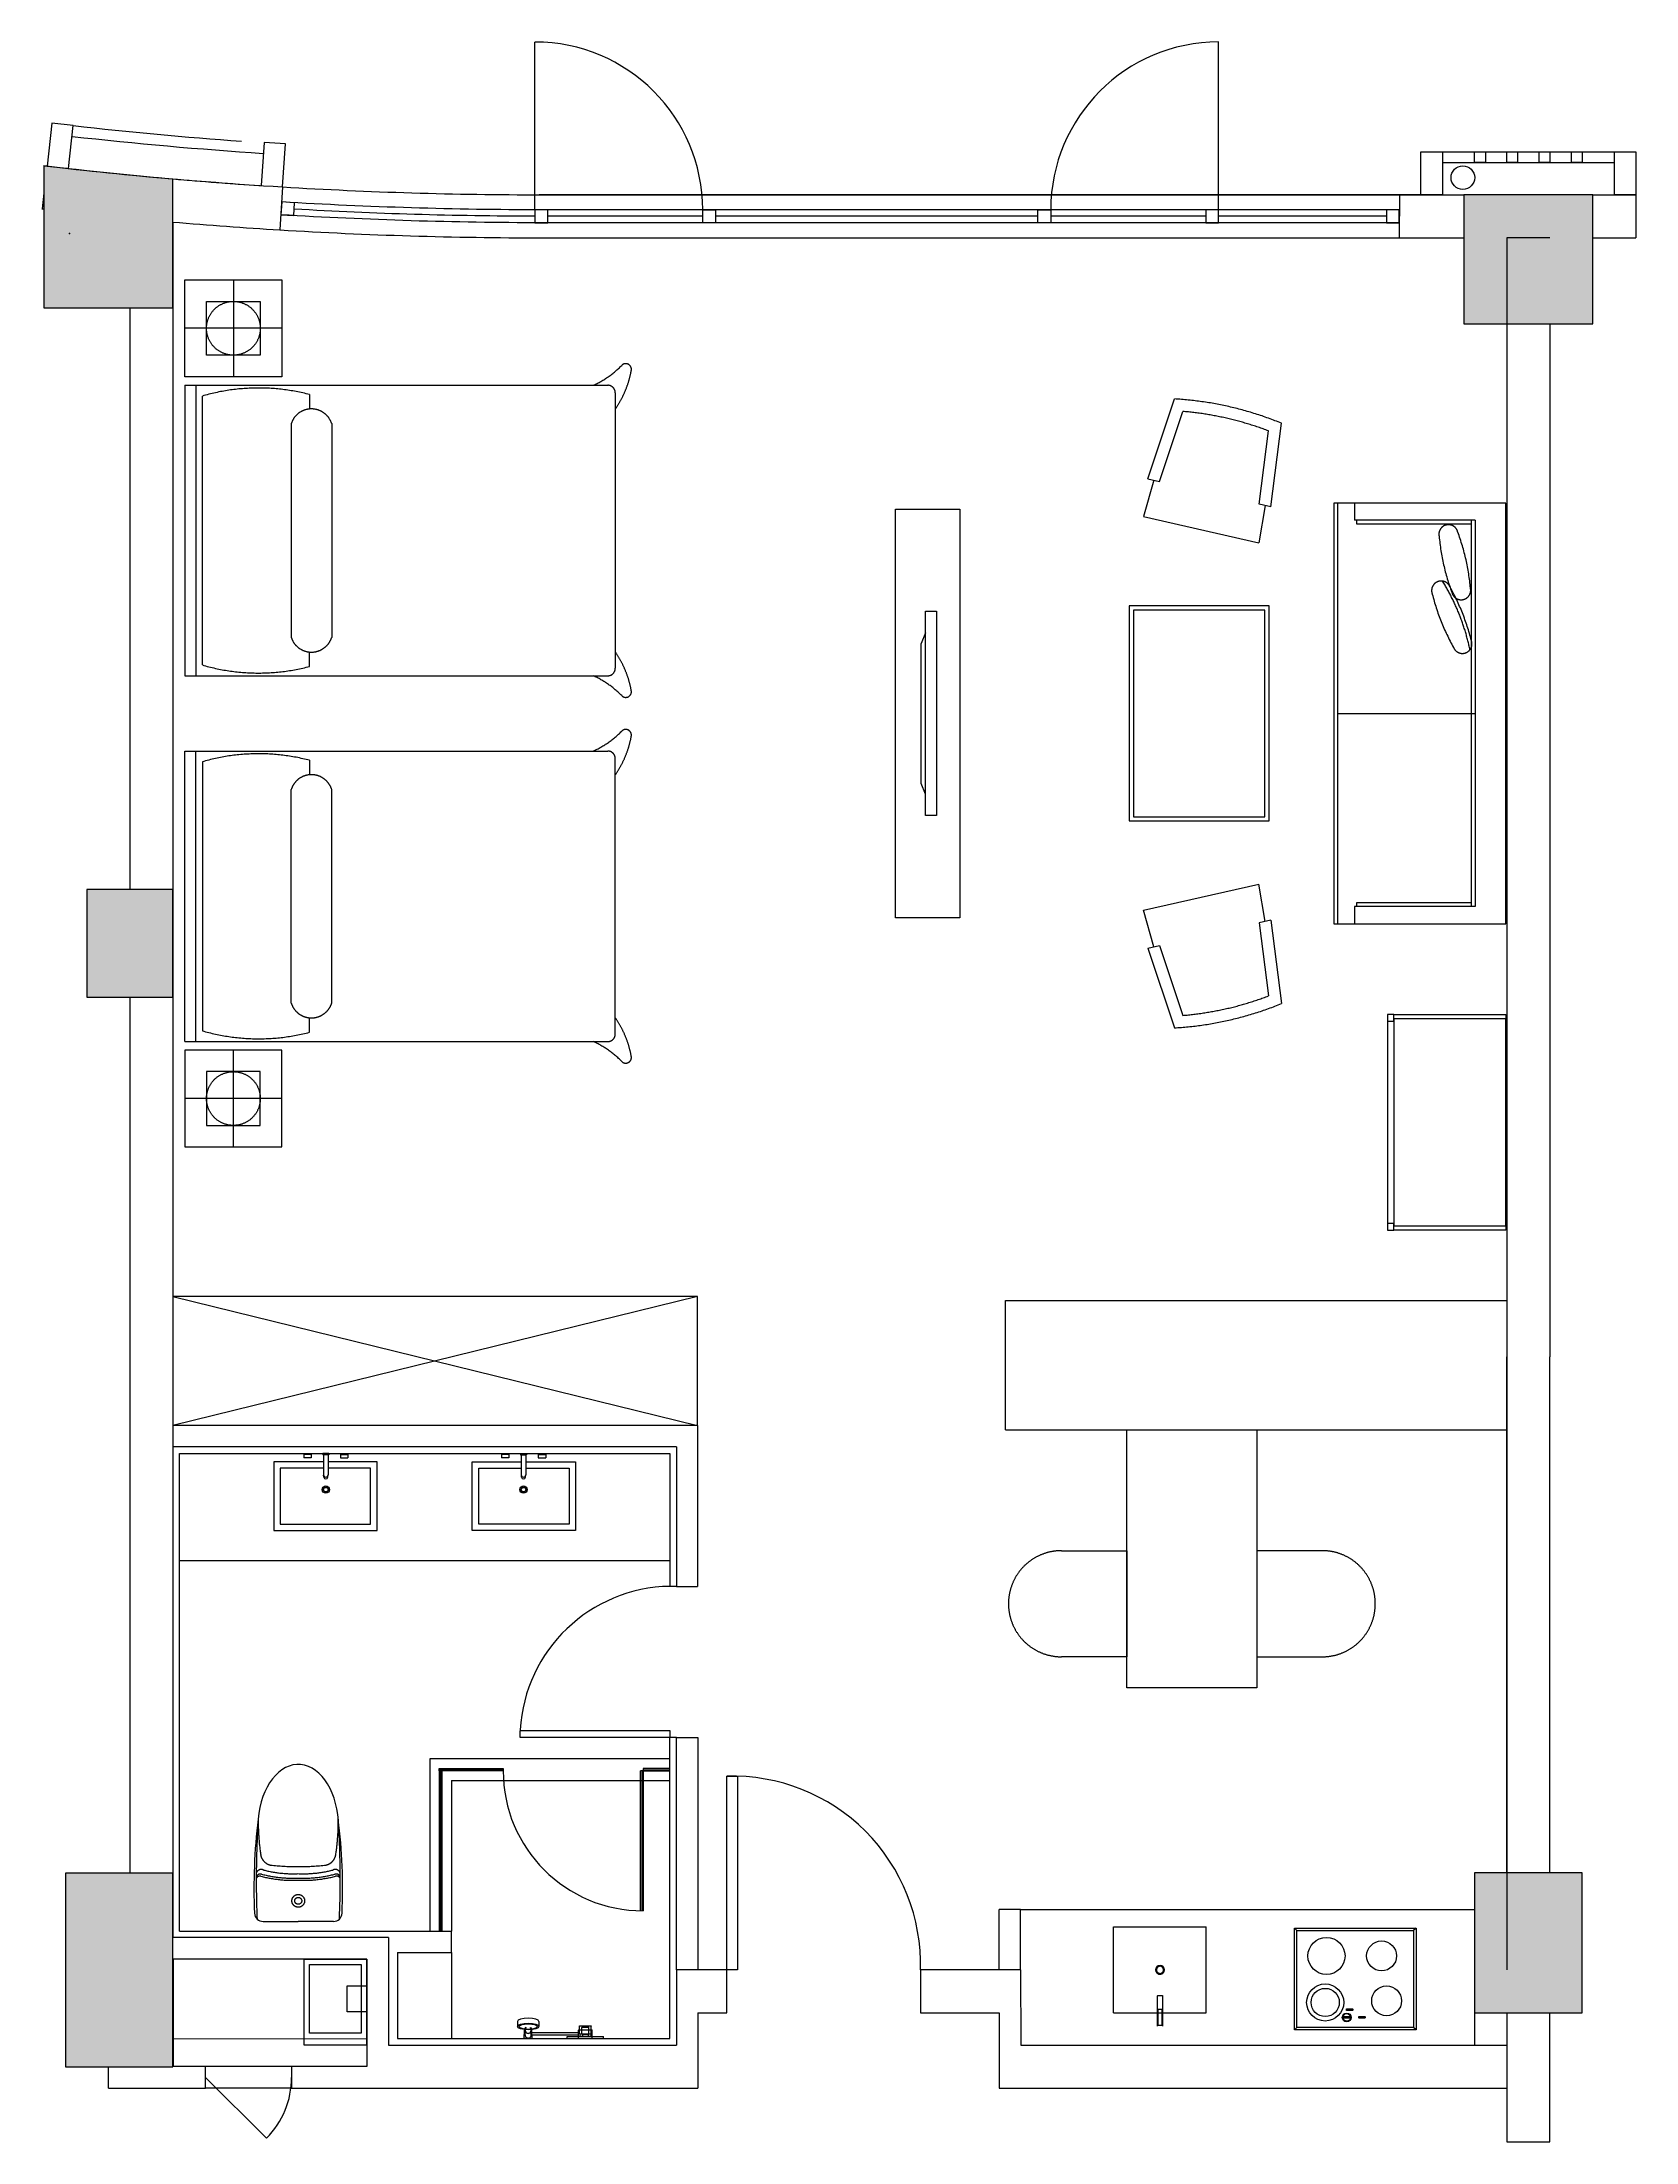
# Model space of a CAD drawing. Header units: millimetres. Extents: x -171991 to -58043, y -1085310 to -1072722.
# Drawn here: x -77605 to -70196, y -1085310 to -1075549 of the extents above; entities that cross this region are included whole.
import ezdxf

# ---------------------------------------------------------------- set-up
doc = ezdxf.new("R2010")
doc.units = ezdxf.units.MM
doc.header["$LTSCALE"] = 1000
doc.header["$MEASUREMENT"] = 0
doc.linetypes.add('DASH', pattern=[0.35, 0.25, -0.1])
for name, color, linetype in [('A-土建墙  柱', 6, 'Continuous'), ('B不可动建筑图层', 6, 'Continuous'), ('COLUMN', 6, 'Continuous'), ('DOOR_FIRE_TEXT', 7, 'Continuous'), ('J家具', 4, 'Continuous'), ('K可动模块', 4, 'Continuous'), ('P-完成面', 3, 'Continuous'), ('PM-WALL', 2, 'Continuous')]:
    doc.layers.add(name, color=color, linetype=linetype)
doc.styles.add('ROMANS', font='romans.shx', dxfattribs={"width": 0.5})

# ---------------------------------------------------------------- blocks, each defined once
blk = doc.blocks.new('$DORLIB2D$00000114')
at = {"color": 0}
blk.add_line((0.5, 0), (-0.207, 0.707), dxfattribs=at)
blk.add_arc((0.5, 0), 1, 135, 180, dxfattribs=at)
blk = doc.blocks.new('A$C054A189D')
at = {"color": 8}
for p, q in [((-539.8, 64.4), (-489.8, 84.4)), ((-489.8, 84.4), (160.2, 84.4)), ((210.2, 64.4), (160.2, 84.4))]:
    blk.add_line(p, q, dxfattribs=at)
blk.add_lwpolyline([(-639.8, 64.4), (310.2, 64.4), (310.2, 13.7), (-639.8, 13.7)], close=True, dxfattribs=at)

msp = doc.modelspace()

# ---------------------------------------------------------------- hatches: boundary and pattern name
at = {"layer": 'A-土建墙  柱', "linetype": 'ByBlock', "extrusion": (-8.94601e-08, 6.25132e-18, 1)}
msp.add_hatch(color=8, dxfattribs=at).paths.add_polyline_path([(-77396.4, -1079988.4), (-76996.4, -1079988.4), (-76996.4, -1079488.4), (-77396.4, -1079488.4)])
at = {"layer": 'B不可动建筑图层', "extrusion": (-8.94601e-08, 6.25132e-18, 1)}
for points in [[(-76996.5, -1076185.5, -0.007616), (-77596.5, -1076124.2), (-77596.5, -1076785.5), (-76996.5, -1076785.5)], [(-76996.4, -1076185.4, -0.007616), (-77596.4, -1076124.1), (-77596.4, -1076785.4), (-76996.4, -1076785.4)], [(-76996.4, -1076185.4, -0.007616), (-77596.4, -1076124.1), (-77596.4, -1076785.4), (-76996.4, -1076785.4)], [(-76996.4, -1076185.4, -0.007616), (-77596.4, -1076124.1), (-77596.4, -1076785.4), (-76996.4, -1076785.4)], [(-76996.4, -1076185.4, -0.007616), (-77596.4, -1076124.1), (-77596.4, -1076785.4), (-76996.4, -1076785.4)], [(-76996.4, -1076185.4, -0.007616), (-77596.4, -1076124.1), (-77596.4, -1076785.4), (-76996.4, -1076785.4)], [(-70996.4, -1076859.6), (-70396.4, -1076859.6), (-70396.4, -1076259.6), (-70996.4, -1076259.6)], [(-70996.4, -1076859.6), (-70396.4, -1076859.6), (-70396.4, -1076259.6), (-70996.4, -1076259.6)], [(-70996.4, -1076859.6), (-70396.4, -1076859.6), (-70396.4, -1076259.6), (-70996.4, -1076259.6)], [(-70996.4, -1076859.6), (-70396.4, -1076859.6), (-70396.4, -1076259.6), (-70996.4, -1076259.6)], [(-77496.5, -1084959.7), (-76996.4, -1084959.7), (-76996.4, -1084059.7), (-77496.5, -1084059.7)], [(-70946.4, -1084709.5), (-70446.4, -1084709.5), (-70446.4, -1084059.5), (-70946.4, -1084059.5)], [(-70946.4, -1084709.5), (-70446.4, -1084709.5), (-70446.4, -1084059.5), (-70946.4, -1084059.5)], [(-70946.4, -1084709.5), (-70446.4, -1084709.5), (-70446.4, -1084059.5), (-70946.4, -1084059.5)], [(-70946.4, -1084709.5), (-70446.4, -1084709.5), (-70446.4, -1084059.5), (-70946.4, -1084059.5)], [(-70946.4, -1084709.5), (-70446.4, -1084709.5), (-70446.4, -1084059.5), (-70946.4, -1084059.5)]]:
    msp.add_hatch(color=6, dxfattribs=at).paths.add_polyline_path(points)

# ---------------------------------------------------------------- linework, layer by layer
at = {"layer": 'A-土建墙  柱', "color": 6, "extrusion": (-8.94601e-08, 6.25145e-18, 1)}
for p, q in [((-70796.5, -1084059.5, 0), (-70796.5, -1081659.8, 0)), ((-70796.5, -1084059.5, 0), (-70796.5, -1081659.8, 0)), ((-70796.5, -1084059.5, 0), (-70796.5, -1081659.8, 0)), ((-70796.5, -1084059.5, 0), (-70796.5, -1081659.8, 0)), ((-70796.5, -1084059.5, 0), (-70796.5, -1081659.8, 0)), ((-70596.5, -1084059.5, 0), (-70596.5, -1081659.8, 0)), ((-70596.5, -1084059.5, 0), (-70596.5, -1081659.8, 0)), ((-70596.5, -1084059.5, 0), (-70596.5, -1081659.8, 0)), ((-70596.5, -1084059.5, 0), (-70596.5, -1081659.8, 0)), ((-70596.5, -1084059.5, 0), (-70596.5, -1081659.8, 0)), ((-75995.2, -1084359.4, 0), (-75995.2, -1084859.4, 0)), ((-74422, -1084509.6, 0), (-74656.5, -1084509.6, 0)), ((-74656.5, -1084509.6, 0), (-74656.5, -1084859.4, 0)), ((-74422, -1084709.6, 0), (-74422, -1084509.6, 0)), ((-73056.4, -1084509.6, 0), (-73522, -1084509.6, 0)), ((-73522, -1084509.6, 0), (-73522, -1084709.6, 0)), ((-74556.5, -1084709.6, 0), (-74422, -1084709.6, 0)), ((-74556.5, -1084709.6, 0), (-74556.5, -1085059.4, 0)), ((-73522, -1084709.6, 0), (-73156.4, -1084709.6, 0)), ((-75995.2, -1084859.4, 0), (-74656.5, -1084859.4, 0))]:
    msp.add_line(p, q, dxfattribs=at)
at = {"layer": 'A-土建墙  柱', "color": 6, "extrusion": (2.58532e-08, -3.97047e-08, 1)}
for p, q in [((-74656.4, -1084509.6, 0), (-74656.6, -1083429.7, 0)), ((-74556.6, -1083429.3, 0), (-74556.5, -1084509.6, 0))]:
    msp.add_line(p, q, dxfattribs=at)
at = {"layer": 'B不可动建筑图层', "color": 6, "extrusion": (-8.94601e-08, 6.25145e-18, 1)}
for p, q in [((-77596.5, -1076124.2, 0), (-77596.5, -1076785.5, 0)), ((-77596.4, -1076124.1, 0), (-77596.4, -1076785.4, 0)), ((-77596.4, -1076124.1, 0), (-77596.4, -1076785.4, 0)), ((-77596.4, -1076124.1, 0), (-77596.4, -1076785.4, 0)), ((-77596.4, -1076124.1, 0), (-77596.4, -1076785.4, 0)), ((-77596.4, -1076124.1, 0), (-77596.4, -1076785.4, 0)), ((-77581.7, -1076125.7, 0), (-77581.7, -1076126, 0)), ((-77196.4, -1076166.9, 0), (-77196.4, -1076167.2, 0)), ((-76996.5, -1076785.5, 0), (-76996.5, -1076185.5, 0)), ((-76996.4, -1076785.4, 0), (-76996.4, -1076185.4, 0)), ((-76996.4, -1076785.4, 0), (-76996.4, -1076185.4, 0)), ((-76996.4, -1076785.4, 0), (-76996.4, -1076185.4, 0)), ((-76996.4, -1076785.4, 0), (-76996.4, -1076185.4, 0)), ((-76996.4, -1076785.4, 0), (-76996.4, -1076185.4, 0)), ((-77596.4, -1076251.3, 0), (-77605, -1076324.7, 0)), ((-77596.4, -1076251.3, 0), (-77605, -1076324.7, 0)), ((-77596.4, -1076251.3, 0), (-77605, -1076324.7, 0)), ((-77596.4, -1076251.3, 0), (-77605, -1076324.7, 0)), ((-77596.4, -1076251.3, 0), (-77605, -1076324.7, 0)), ((-77596.5, -1076252.1, 0), (-77604.9, -1076324.4, 0)), ((-76486.7, -1076223, 0), (-76498.9, -1076422.6, 0)), ((-71196.5, -1076259.7, 0), (-75293.6, -1076259.8, 0)), ((-71196.5, -1076259.7, 0), (-75293.6, -1076259.8, 0)), ((-71196.5, -1076259.7, 0), (-75293.6, -1076259.8, 0)), ((-71196.5, -1076259.7, 0), (-75293.6, -1076259.8, 0)), ((-71196.5, -1076259.7, 0), (-75293.6, -1076259.8, 0)), ((-71296.3, -1076259.3, 0), (-71296.4, -1076460.3, 0)), ((-71296.3, -1076259.7, 0), (-70996.5, -1076259.8, 0)), ((-71196.5, -1076259.7, 0), (-70996.4, -1076259.8, 0)), ((-71196.5, -1076259.7, 0), (-70996.4, -1076259.8, 0)), ((-71196.5, -1076259.7, 0), (-70996.4, -1076259.8, 0)), ((-71196.5, -1076259.7, 0), (-70996.4, -1076259.8, 0)), ((-71196.5, -1076259.7, 0), (-70996.4, -1076259.8, 0)), ((-70396.4, -1076259.6, 0), (-70996.5, -1076259.6, 0)), ((-70796.5, -1076259.7, 0), (-70996.5, -1076259.7, 0)), ((-70396.4, -1076259.6, 0), (-70996.4, -1076259.6, 0)), ((-70996.4, -1076259.6, 0), (-70996.4, -1076859.6, 0)), ((-70396.4, -1076259.6, 0), (-70996.4, -1076259.6, 0)), ((-70996.4, -1076259.6, 0), (-70996.4, -1076859.6, 0)), ((-70396.4, -1076259.6, 0), (-70996.4, -1076259.6, 0)), ((-70996.4, -1076259.6, 0), (-70996.4, -1076859.6, 0)), ((-70396.4, -1076259.6, 0), (-70996.4, -1076259.6, 0)), ((-70996.4, -1076259.6, 0), (-70996.4, -1076859.6, 0)), ((-70396.4, -1076259.6, 0), (-70996.4, -1076259.6, 0)), ((-70996.4, -1076259.6, 0), (-70996.4, -1076859.6, 0)), ((-70796.4, -1076259.8, 0), (-70996.4, -1076259.8, 0)), ((-70796.4, -1076259.8, 0), (-70996.4, -1076259.8, 0)), ((-70796.4, -1076259.8, 0), (-70996.4, -1076259.8, 0)), ((-70796.4, -1076259.8, 0), (-70996.4, -1076259.8, 0)), ((-70796.4, -1076259.8, 0), (-70996.4, -1076259.8, 0)), ((-70396.5, -1076259.7, 0), (-70596.5, -1076259.7, 0)), ((-70396.4, -1076259.8, 0), (-70596.4, -1076259.8, 0)), ((-70396.4, -1076259.8, 0), (-70596.4, -1076259.8, 0)), ((-70396.4, -1076259.8, 0), (-70596.4, -1076259.8, 0)), ((-70396.4, -1076259.8, 0), (-70596.4, -1076259.8, 0)), ((-70396.4, -1076259.8, 0), (-70596.4, -1076259.8, 0)), ((-70396.5, -1076859.7, 0), (-70396.4, -1076259.6, 0)), ((-70396.5, -1076859.7, 0), (-70396.5, -1076259.7, 0)), ((-70396.4, -1076859.6, 0), (-70396.4, -1076259.6, 0)), ((-70396.4, -1076859.6, 0), (-70396.4, -1076259.6, 0)), ((-70396.4, -1076859.6, 0), (-70396.4, -1076259.6, 0)), ((-70396.4, -1076859.6, 0), (-70396.4, -1076259.6, 0)), ((-70396.4, -1076859.6, 0), (-70396.4, -1076259.6, 0)), ((-70396.4, -1076859.8, 0), (-70396.4, -1076259.8, 0)), ((-70396.4, -1076859.8, 0), (-70396.4, -1076259.8, 0)), ((-70396.4, -1076859.8, 0), (-70396.4, -1076259.8, 0)), ((-70396.4, -1076859.8, 0), (-70396.4, -1076259.8, 0)), ((-70396.4, -1076859.8, 0), (-70396.4, -1076259.8, 0)), ((-70396.4, -1076259.9, 0), (-70196.5, -1076259.9, 0)), ((-70396.4, -1076259.9, 0), (-70196.5, -1076259.9, 0)), ((-70396.4, -1076259.9, 0), (-70196.5, -1076259.9, 0)), ((-70396.4, -1076259.9, 0), (-70196.5, -1076259.9, 0)), ((-70396.4, -1076259.9, 0), (-70196.5, -1076259.9, 0)), ((-70196.5, -1076259.9, 0), (-70196.5, -1076459.9, 0)), ((-70196.5, -1076259.9, 0), (-70196.5, -1076459.9, 0)), ((-70196.5, -1076259.9, 0), (-70196.5, -1076459.9, 0)), ((-70196.5, -1076259.9, 0), (-70196.5, -1076459.9, 0)), ((-70196.5, -1076259.9, 0), (-70196.5, -1076459.9, 0)), ((-76996.4, -1076386.1), (-76996.4, -1079789.2)), ((-71296.4, -1076460.3, 0), (-70996.5, -1076460.2, 0)), ((-71196.5, -1076459.7, 0), (-70996.4, -1076459.8, 0)), ((-71196.5, -1076459.7, 0), (-70996.4, -1076459.8, 0)), ((-71196.5, -1076459.7, 0), (-70996.4, -1076459.8, 0)), ((-71196.5, -1076459.7, 0), (-70996.4, -1076459.8, 0)), ((-71196.5, -1076459.7, 0), (-70996.4, -1076459.8, 0)), ((-70596.6, -1076460.1, 0), (-70796.6, -1076460.1, 0)), ((-70596.6, -1076460.1, 0), (-70796.6, -1076460.1, 0)), ((-70596.6, -1076460.1, 0), (-70796.6, -1076460.1, 0)), ((-70596.6, -1076460.1, 0), (-70796.6, -1076460.1, 0)), ((-70596.6, -1076460.1, 0), (-70796.6, -1076460.1, 0)), ((-70796.4, -1076460.1, 0), (-70796.4, -1084509.9, 0)), ((-70796.4, -1076460.1, 0), (-70796.4, -1084509.9, 0)), ((-70396.4, -1076459.9, 0), (-70196.5, -1076459.9, 0)), ((-70396.4, -1076459.9, 0), (-70196.5, -1076459.9, 0)), ((-70396.4, -1076459.9, 0), (-70196.5, -1076459.9, 0)), ((-70396.4, -1076459.9, 0), (-70196.5, -1076459.9, 0)), ((-70396.4, -1076459.9, 0), (-70196.5, -1076459.9, 0)), ((-77596.5, -1076785.5, 0), (-76996.5, -1076785.5, 0)), ((-77596.4, -1076785.4, 0), (-76996.4, -1076785.4, 0)), ((-77596.4, -1076785.4, 0), (-76996.4, -1076785.4, 0)), ((-77596.4, -1076785.4, 0), (-76996.4, -1076785.4, 0)), ((-77596.4, -1076785.4, 0), (-76996.4, -1076785.4, 0)), ((-77596.4, -1076785.4, 0), (-76996.4, -1076785.4, 0)), ((-77196.4, -1076785.5, 0), (-77196.4, -1079488.4, 0)), ((-70996.4, -1076859.6, 0), (-70396.4, -1076859.6, 0)), ((-70996.4, -1076859.6, 0), (-70396.4, -1076859.6, 0)), ((-70996.4, -1076859.6, 0), (-70396.4, -1076859.6, 0)), ((-70996.4, -1076859.6, 0), (-70396.4, -1076859.6, 0)), ((-70996.4, -1076859.6, 0), (-70396.4, -1076859.6, 0)), ((-70596.5, -1076859.6, 0), (-70596.5, -1081659.8, 0)), ((-70596.5, -1076859.6, 0), (-70596.5, -1081659.8, 0)), ((-70596.5, -1076859.6, 0), (-70596.5, -1081659.8, 0)), ((-70596.5, -1076859.6, 0), (-70596.5, -1081659.8, 0)), ((-70596.5, -1076859.6, 0), (-70596.5, -1081659.8, 0)), ((-76996.4, -1079789.2), (-76996.4, -1084359.4)), ((-77196.4, -1079988.4, 0), (-77196.4, -1084059.7, 0)), ((-76996.4, -1084059.7, 0), (-77496.5, -1084059.7, 0)), ((-77496.5, -1084059.7, 0), (-77496.5, -1084959.7, 0)), ((-76996.4, -1084959.7, 0), (-76996.4, -1084059.7, 0)), ((-70446.4, -1084059.5, 0), (-70946.4, -1084059.5, 0)), ((-70946.4, -1084059.5, 0), (-70946.4, -1084709.5, 0)), ((-70446.4, -1084059.5, 0), (-70946.4, -1084059.5, 0)), ((-70946.4, -1084059.5, 0), (-70946.4, -1084709.5, 0)), ((-70446.4, -1084059.5, 0), (-70946.4, -1084059.5, 0)), ((-70946.4, -1084059.5, 0), (-70946.4, -1084709.5, 0)), ((-70446.4, -1084059.5, 0), (-70946.4, -1084059.5, 0)), ((-70946.4, -1084059.5, 0), (-70946.4, -1084709.5, 0)), ((-70446.4, -1084059.5, 0), (-70946.4, -1084059.5, 0)), ((-70946.4, -1084059.5, 0), (-70946.4, -1084709.5, 0)), ((-70446.4, -1084709.5, 0), (-70446.4, -1084059.5, 0)), ((-70446.4, -1084709.5, 0), (-70446.4, -1084059.5, 0)), ((-70446.4, -1084709.5, 0), (-70446.4, -1084059.5, 0)), ((-70446.4, -1084709.5, 0), (-70446.4, -1084059.5, 0)), ((-70446.4, -1084709.5, 0), (-70446.4, -1084059.5, 0)), ((-75995.2, -1084359.4, 0), (-76996.4, -1084359.4)), ((-76095.2, -1084459.4, 0), (-76996.4, -1084459.4, 0)), ((-76995.2, -1084459.4, 0), (-76995.2, -1084959.3, 0)), ((-76095.2, -1084459.4, 0), (-76095.2, -1084959.4, 0)), ((-73056.4, -1084509.6, 0), (-73056.3, -1084859.4, 0)), ((-73156.4, -1084709.6, 0), (-73156.3, -1085059.4, 0)), ((-70946.4, -1084709.5, 0), (-70446.4, -1084709.5, 0)), ((-70946.4, -1084709.5, 0), (-70446.4, -1084709.5, 0)), ((-70946.4, -1084709.5, 0), (-70446.4, -1084709.5, 0)), ((-70946.4, -1084709.5, 0), (-70446.4, -1084709.5, 0)), ((-70946.4, -1084709.5, 0), (-70446.4, -1084709.5, 0)), ((-70796.5, -1084709.8, 0), (-70796.5, -1085309.8, 0)), ((-70796.5, -1084709.8, 0), (-70796.5, -1085309.8, 0)), ((-70796.5, -1084709.8, 0), (-70796.5, -1085309.8, 0)), ((-70796.5, -1084709.8, 0), (-70796.5, -1085309.8, 0)), ((-70796.5, -1084709.8, 0), (-70796.5, -1085309.8, 0)), ((-70596.5, -1085309.8, 0), (-70596.5, -1084709.8, 0)), ((-70596.5, -1085309.8, 0), (-70596.5, -1084709.8, 0)), ((-70596.5, -1085309.8, 0), (-70596.5, -1084709.8, 0)), ((-70596.5, -1085309.8, 0), (-70596.5, -1084709.8, 0)), ((-70596.5, -1085309.8, 0), (-70596.5, -1084709.8, 0)), ((-76995.2, -1084829.8, 0), (-76095.2, -1084829.4, 0)), ((-73056.3, -1084859.4, 0), (-70796.2, -1084859.4, 0)), ((-70796.2, -1084859.4, 0), (-70796.2, -1085059.4, 0)), ((-77496.5, -1084959.7, 0), (-76996.4, -1084959.7, 0)), ((-76844.9, -1084959.4, 0), (-76996.4, -1084959.4, 0)), ((-76444.9, -1084959.4, 0), (-76844.9, -1084959.4, 0)), ((-76844.9, -1085059.4, 0), (-76844.9, -1084959.4, 0)), ((-76095.2, -1084959.4, 0), (-76444.9, -1084959.4, 0)), ((-76444.9, -1084959.4, 0), (-76444.9, -1085059.4, 0)), ((-77295.2, -1085059.4, 0), (-76844.9, -1085059.4, 0)), ((-76444.9, -1085059.4, 0), (-76844.9, -1085059.4, 0)), ((-76444.9, -1085059.4, 0), (-76095.2, -1085059.4, 0)), ((-76095.2, -1085059.4, 0), (-74556.5, -1085059.4, 0)), ((-73156.3, -1085059.4, 0), (-70796.2, -1085059.4, 0)), ((-70796.5, -1085309.8, 0), (-70596.5, -1085309.8, 0)), ((-70796.5, -1085309.8, 0), (-70596.5, -1085309.8, 0)), ((-70796.5, -1085309.8, 0), (-70596.5, -1085309.8, 0)), ((-70796.5, -1085309.8, 0), (-70596.5, -1085309.8, 0)), ((-70796.5, -1085309.8, 0), (-70596.5, -1085309.8, 0))]:
    msp.add_line(p, q, dxfattribs=at)
at = {"layer": 'B不可动建筑图层', "color": 6, "extrusion": (1.85914e-07, 2.59761e-07, 1), "elevation": -0.3}
msp.add_lwpolyline([(-75314.1, -1076329.4), (-75313.8, -1075549.4)], dxfattribs=at)
at = {"layer": 'B不可动建筑图层', "color": 6, "extrusion": (-8.94601e-08, 2.59811e-07, 1), "elevation": -0.3}
msp.add_lwpolyline([(-72136.4, -1076329.3), (-72136.4, -1075549.3)], dxfattribs=at)
at = {"layer": 'B不可动建筑图层', "color": 6, "extrusion": (-8.94601e-08, 6.25145e-18, 1), "elevation": 0}
for points in [[(-77481.9, -1076136.8), (-77460, -1075938.2), (-77559.4, -1075927), (-77581.7, -1076125.7)], [(-76486.7, -1076222.7), (-76473.1, -1076023.3), (-76572.8, -1076016.3), (-76586.9, -1076215.8)], [(-71096.4, -1076059.8), (-71096.4, -1076259.8), (-71196.4, -1076259.8), (-71196.4, -1076059.8), (-71096.4, -1076059.8)], [(-71096.4, -1076059.8), (-71096.4, -1076259.8), (-71196.4, -1076259.8), (-71196.4, -1076059.8), (-71096.4, -1076059.8)], [(-71096.4, -1076059.8), (-70646.4, -1076059.9)], [(-71096.4, -1076059.8), (-70646.4, -1076059.9)], [(-71096.4, -1076059.8), (-70646.4, -1076059.9)], [(-71096.4, -1076059.8), (-70646.4, -1076059.9)], [(-71096.4, -1076059.8), (-70646.4, -1076059.9)], [(-70896.5, -1076059.8), (-70896.4, -1076109.8), (-70946.4, -1076109.8), (-70946.4, -1076059.8), (-70896.5, -1076059.8)], [(-70896.4, -1076059.9), (-70896.4, -1076109.9), (-70946.4, -1076109.9), (-70946.4, -1076059.9), (-70896.4, -1076059.9)], [(-70896.4, -1076059.9), (-70896.4, -1076109.9), (-70946.4, -1076109.9), (-70946.4, -1076059.9), (-70896.4, -1076059.9)], [(-70896.4, -1076059.9), (-70896.4, -1076109.9), (-70946.4, -1076109.9), (-70946.4, -1076059.9), (-70896.4, -1076059.9)], [(-70896.4, -1076059.9), (-70896.4, -1076109.9), (-70946.4, -1076109.9), (-70946.4, -1076059.9), (-70896.4, -1076059.9)], [(-70896.4, -1076059.9), (-70896.4, -1076109.9), (-70946.4, -1076109.9), (-70946.4, -1076059.9), (-70896.4, -1076059.9)], [(-70746.5, -1076059.8), (-70746.4, -1076109.8), (-70796.4, -1076109.8), (-70796.4, -1076059.8), (-70746.5, -1076059.8)], [(-70746.4, -1076059.9), (-70746.4, -1076109.9), (-70796.4, -1076109.9), (-70796.4, -1076059.9), (-70746.4, -1076059.9)], [(-70746.4, -1076059.9), (-70746.4, -1076109.9), (-70796.4, -1076109.9), (-70796.4, -1076059.9), (-70746.4, -1076059.9)], [(-70746.4, -1076059.9), (-70746.4, -1076109.9), (-70796.4, -1076109.9), (-70796.4, -1076059.9), (-70746.4, -1076059.9)], [(-70746.4, -1076059.9), (-70746.4, -1076109.9), (-70796.4, -1076109.9), (-70796.4, -1076059.9), (-70746.4, -1076059.9)], [(-70746.4, -1076059.9), (-70746.4, -1076109.9), (-70796.4, -1076109.9), (-70796.4, -1076059.9), (-70746.4, -1076059.9)], [(-70596.5, -1076059.8), (-70596.5, -1076109.8), (-70646.5, -1076109.8), (-70646.4, -1076059.8), (-70596.5, -1076059.8)], [(-70646.4, -1076059.9), (-70296.4, -1076060)], [(-70596.4, -1076059.9), (-70596.4, -1076109.9), (-70646.4, -1076109.9), (-70646.4, -1076059.9), (-70596.4, -1076059.9)], [(-70646.4, -1076059.9), (-70296.4, -1076060)], [(-70596.4, -1076059.9), (-70596.4, -1076109.9), (-70646.4, -1076109.9), (-70646.4, -1076059.9), (-70596.4, -1076059.9)], [(-70646.4, -1076059.9), (-70296.4, -1076060)], [(-70596.4, -1076059.9), (-70596.4, -1076109.9), (-70646.4, -1076109.9), (-70646.4, -1076059.9), (-70596.4, -1076059.9)], [(-70646.4, -1076059.9), (-70296.4, -1076060)], [(-70596.4, -1076059.9), (-70596.4, -1076109.9), (-70646.4, -1076109.9), (-70646.4, -1076059.9), (-70596.4, -1076059.9)], [(-70596.4, -1076059.9), (-70596.4, -1076109.9), (-70646.4, -1076109.9), (-70646.4, -1076059.9), (-70596.4, -1076059.9)], [(-70446.5, -1076059.8), (-70446.5, -1076109.8), (-70496.5, -1076109.8), (-70496.4, -1076059.8), (-70446.5, -1076059.8)], [(-70196.4, -1076060), (-70196.4, -1076260), (-70296.4, -1076260), (-70296.4, -1076060), (-70196.4, -1076060)], [(-70196.4, -1076060), (-70196.4, -1076260), (-70296.4, -1076260), (-70296.4, -1076060), (-70196.4, -1076060)], [(-70196.4, -1076060), (-70196.4, -1076260), (-70296.4, -1076260), (-70296.4, -1076060), (-70196.4, -1076060)], [(-70196.4, -1076060), (-70196.4, -1076260), (-70296.4, -1076260), (-70296.4, -1076060), (-70196.4, -1076060)], [(-71096.4, -1076109.7), (-70646.5, -1076109.8)], [(-71096.4, -1076109.8), (-70646.4, -1076109.9)], [(-71096.4, -1076109.8), (-70646.4, -1076109.9)], [(-71096.4, -1076109.8), (-70646.4, -1076109.9)], [(-71096.4, -1076109.8), (-70646.4, -1076109.9)], [(-71096.4, -1076109.8), (-70646.4, -1076109.9)], [(-70646.5, -1076109.8), (-70296.4, -1076109.9)], [(-74534.1, -1076359.4), (-75254.1, -1076359.4)], [(-72976.4, -1076359.4), (-74474.1, -1076359.4)], [(-72196.4, -1076359.3), (-72916.4, -1076359.4)], [(-71356.4, -1076359.3), (-72136.4, -1076359.3)], [(-76386.4, -1084859.3), (-76386.4, -1084459.5), (-76096.4, -1084459.5), (-76096.4, -1084859.3), (-76386.4, -1084859.3)], [(-76096.4, -1084584.5), (-76096.4, -1084704.5), (-76186.4, -1084704.5), (-76186.4, -1084584.5), (-76096.4, -1084584.5)], [(-77295.2, -1085059.4), (-77295.2, -1084959.6)]]:
    msp.add_lwpolyline(points, dxfattribs=at)
for points in [[(-76486.7, -1076223, 0.015012), (-75283.6, -1076259.5), (-71296.4, -1076260.3)], [(-71296.4, -1076389.3), (-75283.7, -1076389.4, -0.0152), (-76494.6, -1076352.6, -0.0152)], [(-71296.4, -1076329.3), (-75283.7, -1076329.4, -0.0152), (-76490.9, -1076292.7, -0.0152)], [(-75314.1, -1076359.4, -0.014064), (-76432.9, -1076326.2, -0.014064)], [(-76498.8, -1076422.6, 0.015012), (-75283.7, -1076459.5), (-71296.4, -1076460.3)]]:
    msp.add_lwpolyline(points, format="xyb", dxfattribs=at)
for points in [[(-70996.4, -1076859.6), (-70396.4, -1076859.6), (-70396.4, -1076259.6), (-70996.4, -1076259.6)], [(-70996.4, -1076859.6), (-70396.4, -1076859.6), (-70396.4, -1076259.6), (-70996.4, -1076259.6)], [(-70996.4, -1076859.6), (-70396.4, -1076859.6), (-70396.4, -1076259.6), (-70996.4, -1076259.6)], [(-70996.4, -1076859.6), (-70396.4, -1076859.6), (-70396.4, -1076259.6), (-70996.4, -1076259.6)], [(-70996.4, -1076859.6), (-70396.4, -1076859.6), (-70396.4, -1076259.6), (-70996.4, -1076259.6)], [(-76431.1, -1076296.5), (-76491, -1076292.8), (-76494.6, -1076352.7), (-76434.7, -1076356.4)], [(-75254.1, -1076329.4), (-75314.1, -1076329.4), (-75314.1, -1076389.4), (-75254.1, -1076389.4)], [(-74534.1, -1076329.3), (-74474.1, -1076329.3), (-74474.1, -1076389.3), (-74534.1, -1076389.3)], [(-72976.4, -1076329.4), (-72916.4, -1076329.4), (-72916.4, -1076389.4), (-72976.4, -1076389.4)], [(-72136.4, -1076329.3), (-72196.4, -1076329.3), (-72196.4, -1076389.3), (-72136.4, -1076389.3)], [(-71296.4, -1076329.3), (-71356.4, -1076329.3), (-71356.4, -1076389.3), (-71296.4, -1076389.3)], [(-76361.4, -1084804.5), (-76361.4, -1084484.5), (-76121.4, -1084484.5), (-76121.4, -1084804.5)]]:
    msp.add_lwpolyline(points, close=True, dxfattribs=at)
at = {"layer": 'B不可动建筑图层', "color": 6, "elevation": 0}
msp.add_lwpolyline([(-74372, -1084509.6), (-74422, -1084509.6), (-74422, -1083609.6), (-74372, -1083609.6)], close=True, dxfattribs=at)
at = {"layer": 'B不可动建筑图层', "color": 6, "extrusion": (-8.94601e-08, 6.25145e-18, 1)}
msp.add_circle((-71001.2, -1076179.7, 0), 55, dxfattribs=at)
at = {"layer": 'B不可动建筑图层', "color": 6, "extrusion": (1.85914e-07, 2.59761e-07, 1)}
msp.add_arc((-75314.1, -1076329.4, -0.3), 780, 359.97794, 89.97672, dxfattribs=at)
at = {"layer": 'B不可动建筑图层', "color": 6, "extrusion": (-8.94659e-08, 2.59811e-07, 1)}
msp.add_arc((-72136.4, -1076329.3, -0.3), 780, 90.00249, 180.00127, dxfattribs=at)
at = {"layer": 'B不可动建筑图层', "color": 6, "extrusion": (-8.94601e-08, 6.25145e-18, 1)}
for centre, radius, start, end in [((-75283.9, -1056459.5, 0), 19650, 263.62572, 266.22857), ((-75372.7, -1057536.6, 0), 18519.6, 263.52834, 265.95902), ((-75372.7, -1057536.6, 0), 18519.6, 263.52834, 265.95902), ((-75372.7, -1057536.6, 0), 18519.6, 263.52834, 265.95902), ((-75372.7, -1057536.6, 0), 18519.6, 263.52834, 265.95902), ((-75372.7, -1057536.6, 0), 18519.6, 263.52834, 265.95902), ((-75284, -1056459.7, 0), 19800, 263.29305, 265.03839), ((-75284, -1056459.6, 0), 19800, 263.29305, 265.03839), ((-75284, -1056459.6, 0), 19800, 263.29305, 265.03839), ((-75284, -1056459.6, 0), 19800, 263.29305, 265.03839), ((-75284, -1056459.6, 0), 19800, 263.29305, 265.03839), ((-75284, -1056459.6, 0), 19800, 263.29305, 265.03839), ((-75283.9, -1056459.5, 0), 19800, 263.33576, 264.77435), ((-75283.8, -1056458.6, 0), 19800.9, 264.45723, 266.51717), ((-75284, -1056459.8, 0), 19800, 265.03845, 266.21327), ((-75284, -1056459.8, 0), 19800, 265.03845, 266.21327), ((-75284, -1056459.8, 0), 19800, 265.03845, 266.21327), ((-75284, -1056459.8, 0), 19800, 265.03845, 266.21327), ((-75284, -1056459.8, 0), 19800, 265.03845, 266.21327), ((-75284, -1056459.8, 0), 20000, 263.33576, 263.36047), ((-75284, -1056459.8, 0), 20000, 263.33576, 263.36047), ((-75284, -1056459.8, 0), 20000, 263.33576, 263.36047), ((-75284, -1056459.8, 0), 20000, 263.33576, 263.36047), ((-75284, -1056459.8, 0), 20000, 263.33576, 263.36047), ((-75283.9, -1056459.5, 0), 20000, 263.33576, 263.36014), ((-75283.8, -1056458.6, 0), 20000.9, 265.08813, 266.51717)]:
    msp.add_arc(centre, radius, start, end, dxfattribs=at)
at = {"layer": 'B不可动建筑图层', "color": 6}
msp.add_arc((-74397, -1084484.5, 0), 875.3, 358.35834, 91.63666, dxfattribs=at)
at = {"layer": 'B不可动建筑图层', "color": 6, "extrusion": (-8.94601e-08, 6.25145e-18, 1)}
msp.add_point((-77476.9, -1076439.9, 0), dxfattribs=at)
msp.add_point((-77476.9, -1076439.9, 0), dxfattribs=at)
msp.add_point((-77476.9, -1076439.9, 0), dxfattribs=at)
msp.add_point((-77476.9, -1076439.9, 0), dxfattribs=at)
msp.add_point((-77476.9, -1076439.9, 0), dxfattribs=at)
at = {"layer": 'COLUMN', "linetype": 'ByBlock', "extrusion": (-8.94601e-08, 6.25145e-18, 1)}
for p, q in [((-76996.4, -1079488.4, 0), (-77396.4, -1079488.4, 0)), ((-77396.4, -1079488.4, 0), (-77396.4, -1079988.4, 0)), ((-76996.4, -1079988.4, 0), (-76996.4, -1079488.4, 0)), ((-77396.4, -1079988.4, 0), (-76996.4, -1079988.4, 0))]:
    msp.add_line(p, q, dxfattribs=at)
at = {"layer": 'DOOR_FIRE_TEXT', "color": 4, "linetype": 'ByBlock', "extrusion": (2.58532e-08, -3.97047e-08, 1)}
for p, q in [((-74558.6, -1081379.5, 0), (-76996.4, -1081379.4, 0)), ((-74558.6, -1081979.5, 0), (-76996.4, -1081979.4, 0)), ((-74558.6, -1081979.5, 0), (-74558.6, -1082727.2, 0)), ((-74656.6, -1082078.9, 0), (-76996.4, -1082079, 0)), ((-76966, -1082109.4, 0), (-74686.6, -1082109.7, 0)), ((-75469.8, -1082113.7, 0), (-75469.8, -1082130.2, 0)), ((-75435.5, -1082113.7, 0), (-75469.8, -1082113.7, 0)), ((-75435.5, -1082130.2, 0), (-75469.8, -1082130.2, 0)), ((-75466.3, -1082109.6, 0), (-75466.3, -1082113.7, 0)), ((-75438.9, -1082109.6, 0), (-75438.9, -1082113.7, 0)), ((-75435.5, -1082113.7, 0), (-75435.5, -1082130.2, 0)), ((-75380.6, -1082109.6, 0), (-75380.6, -1082116.5, 0)), ((-75380.6, -1082109.6, 0), (-75353.2, -1082109.6, 0)), ((-75380.6, -1082113, 0), (-75353.2, -1082113, 0)), ((-75380.6, -1082116.5, 0), (-75353.2, -1082116.5, 0)), ((-75377.2, -1082116.5, 0), (-75377.2, -1082209, 0)), ((-75356.6, -1082116.5, 0), (-75356.6, -1082209, 0)), ((-75353.2, -1082109.6, 0), (-75353.2, -1082116.5, 0)), ((-75298.3, -1082113.7, 0), (-75298.3, -1082130.2, 0)), ((-75298.3, -1082113.7, 0), (-75264, -1082113.7, 0)), ((-75298.3, -1082130.2, 0), (-75264, -1082130.2, 0)), ((-75294.9, -1082109.6, 0), (-75294.9, -1082113.7, 0)), ((-75267.5, -1082109.6, 0), (-75267.5, -1082113.7, 0)), ((-75264, -1082113.7, 0), (-75264, -1082130.2, 0)), ((-74686.6, -1082109.7, 0), (-74686.7, -1082727.2, 0)), ((-74656.6, -1082078.9, 0), (-74656.7, -1082727.2, 0)), ((-75375.7, -1082220.5, 0), (-75377.1, -1082210.4, 0)), ((-75358.1, -1082220.5, 0), (-75356.7, -1082210.4, 0)), ((-74686.7, -1082609.4, 0), (-76965.9, -1082609.4, 0)), ((-74656.6, -1082727.2, 0), (-74558.6, -1082727.2, 0)), ((-74656.6, -1082727.2, 0), (-74558.6, -1082727.2, 0)), ((-75802.5, -1083529.4, 0), (-75802.4, -1084329.4, 0)), ((-75758.5, -1083585.4, 0), (-75758.4, -1084329.4, 0)), ((-75752.5, -1083585.4, 0), (-75752.4, -1084329.4, 0)), ((-75746.5, -1083585.4, 0), (-75746.4, -1084329.4, 0)), ((-74823.6, -1084235.4, 0), (-74823.6, -1083585.4, 0)), ((-74811.6, -1083585.4, 0), (-74823.6, -1083585.4, 0)), ((-74817.6, -1083585.4, 0), (-74817.6, -1084235.4, 0)), ((-74811.6, -1083585.4, 0), (-74811.6, -1084235.4, 0)), ((-75702.5, -1083629.4, 0), (-75702.4, -1084329.4, 0)), ((-75702.5, -1083629.4, 0), (-74686.6, -1083629.4, 0)), ((-76965.9, -1084329.4, 0), (-75702.4, -1084329.4, 0)), ((-75702.4, -1084429.4, 0), (-75702.4, -1084329.4, 0)), ((-75952.4, -1084429.4, 0), (-75702.4, -1084429.4, 0)), ((-75702.4, -1084429.4, 0), (-75702.4, -1084829.4, 0)), ((-75107.2, -1084771.4, 0), (-75106.2, -1084770.4, 0)), ((-75107.2, -1084805.4, 0), (-75107.2, -1084771.4, 0)), ((-75106.2, -1084770.4, 0), (-75053.2, -1084770.4, 0)), ((-75095.2, -1084777.4, 0), (-75094.2, -1084776.4, 0)), ((-75095.2, -1084805.4, 0), (-75095.2, -1084777.4, 0)), ((-75094.2, -1084776.4, 0), (-75065.2, -1084776.4, 0)), ((-75065.2, -1084776.4, 0), (-75064.2, -1084777.4, 0)), ((-75064.2, -1084805.4, 0), (-75064.2, -1084777.4, 0)), ((-75053.2, -1084770.4, 0), (-75052.2, -1084771.4, 0)), ((-75052.2, -1084805.4, 0), (-75052.2, -1084771.4, 0)), ((-75164.7, -1084829.4, 0), (-75164.7, -1084819.4, 0)), ((-75164.7, -1084819.4, 0), (-74994.7, -1084819.4, 0)), ((-75164.7, -1084829.4, 0), (-74994.7, -1084829.4, 0)), ((-75111.7, -1084790.4, 0), (-75109.7, -1084788.4, 0)), ((-75111.7, -1084827.4, 0), (-75111.7, -1084790.4, 0)), ((-75109.7, -1084829.4, 0), (-75111.7, -1084827.4, 0)), ((-75109.7, -1084788.4, 0), (-75049.7, -1084788.4, 0)), ((-75109.7, -1084829.4, 0), (-75049.7, -1084829.4, 0)), ((-75106.2, -1084806.4, 0), (-75107.2, -1084805.4, 0)), ((-75106.2, -1084806.4, 0), (-75053.2, -1084806.4, 0)), ((-75105.2, -1084806.4, 0), (-75105.2, -1084817.5, 0)), ((-75094.2, -1084806.4, 0), (-75095.2, -1084805.4, 0)), ((-75094.2, -1084806.4, 0), (-75065.2, -1084806.4, 0)), ((-75093.2, -1084808.4, 0), (-75066.2, -1084808.4, 0)), ((-75093.2, -1084808.4, 0), (-75093.2, -1084817.4, 0)), ((-75092.2, -1084806.4, 0), (-75092.2, -1084808.4, 0)), ((-75067.2, -1084806.4, 0), (-75067.2, -1084808.4, 0)), ((-75066.2, -1084808.4, 0), (-75066.2, -1084817.4, 0)), ((-75064.2, -1084805.4, 0), (-75065.2, -1084806.4, 0)), ((-75054.2, -1084806.4, 0), (-75054.2, -1084817.4, 0)), ((-75053.2, -1084806.4, 0), (-75052.2, -1084805.4, 0)), ((-75049.7, -1084788.4, 0), (-75047.7, -1084790.4, 0)), ((-75047.7, -1084827.4, 0), (-75049.7, -1084829.4, 0)), ((-75047.7, -1084827.4, 0), (-75047.7, -1084790.4, 0)), ((-74994.7, -1084829.4, 0), (-74994.7, -1084819.4, 0))]:
    msp.add_line(p, q, dxfattribs=at)
at = {"layer": 'DOOR_FIRE_TEXT', "color": 4, "linetype": 'ByBlock'}
for p, q in [((-74558.6, -1081979.5, 0), (-74558.6, -1081379.5, 0)), ((-74656.6, -1082727.2, 0), (-74686.7, -1082727.2, 0)), ((-70946.4, -1084229.3, 0), (-70946.4, -1084859.4, 0))]:
    msp.add_line(p, q, dxfattribs=at)
at = {"layer": 'DOOR_FIRE_TEXT', "color": 4, "linetype": 'ByBlock', "extrusion": (-2.58532e-08, -3.97047e-08, 1)}
for p, q in [((-76388.6, -1082113.7, 0), (-76388.6, -1082130.2, 0)), ((-76354.3, -1082113.7, 0), (-76388.6, -1082113.7, 0)), ((-76354.3, -1082130.2, 0), (-76388.6, -1082130.2, 0)), ((-76385.2, -1082109.6, 0), (-76385.2, -1082113.7, 0)), ((-76357.7, -1082109.6, 0), (-76357.7, -1082113.7, 0)), ((-76354.3, -1082113.7, 0), (-76354.3, -1082130.2, 0)), ((-76299.4, -1082109.6, 0), (-76299.4, -1082116.5, 0)), ((-76272, -1082109.6, 0), (-76299.4, -1082109.6, 0)), ((-76272, -1082113, 0), (-76299.4, -1082113, 0)), ((-76272, -1082116.5, 0), (-76299.4, -1082116.5, 0)), ((-76296, -1082116.5, 0), (-76296, -1082209, 0)), ((-76275.4, -1082116.5, 0), (-76275.4, -1082209, 0)), ((-76272, -1082109.6, 0), (-76272, -1082116.5, 0)), ((-76217.2, -1082113.7, 0), (-76217.2, -1082130.2, 0)), ((-76217.2, -1082113.7, 0), (-76182.9, -1082113.7, 0)), ((-76217.2, -1082130.2, 0), (-76182.9, -1082130.2, 0)), ((-76213.7, -1082109.6, 0), (-76213.7, -1082113.7, 0)), ((-76186.3, -1082109.6, 0), (-76186.3, -1082113.7, 0)), ((-76182.9, -1082113.7, 0), (-76182.9, -1082130.2, 0)), ((-76294.6, -1082220.5, 0), (-76295.9, -1082210.4, 0)), ((-76276.9, -1082220.5, 0), (-76275.5, -1082210.4, 0))]:
    msp.add_line(p, q, dxfattribs=at)
at = {"layer": 'DOOR_FIRE_TEXT', "color": 4, "linetype": 'ByBlock', "extrusion": (-2.25801e-07, 2.06445e-06, 1)}
msp.add_line((-74686.6, -1083529.2, 0), (-75802.5, -1083529.2, 0), dxfattribs=at)
at = {"layer": 'DOOR_FIRE_TEXT', "color": 4, "linetype": 'ByBlock', "extrusion": (-8.94601e-08, 6.25145e-18, 1)}
for p, q in [((-73156.4, -1084509.6, 0), (-73156.4, -1084229.3, 0)), ((-73056.4, -1084229.3, 0), (-73156.4, -1084229.3, 0)), ((-73056.4, -1084509.6, 0), (-73056.4, -1084229.3, 0)), ((-75952.4, -1084429.4, 0), (-75952.3, -1084829.4, 0))]:
    msp.add_line(p, q, dxfattribs=at)
at = {"layer": 'DOOR_FIRE_TEXT', "color": 4, "linetype": 'ByBlock', "extrusion": (2.58532e-08, -3.97047e-08, 1), "elevation": 0}
for points in [[(-76965.9, -1084329.4), (-76966, -1082109.4)], [(-75356.6, -1082148.5), (-75125, -1082148.5), (-75125, -1082468.4), (-75605, -1082468.4), (-75605, -1082148.5), (-75377.2, -1082148.5)], [(-75356.6, -1082178.5), (-75155, -1082178.5), (-75155, -1082438.4), (-75575, -1082438.4), (-75575, -1082178.5), (-75377.2, -1082178.5)], [(-75952.3, -1084829.4), (-74686.5, -1084829.4), (-74686.6, -1083429.7)], [(-75462, -1083579.4), (-75758.5, -1083579.4)], [(-74686.6, -1083573.4), (-74811.6, -1083573.4), (-74811.6, -1083585.4), (-74686.6, -1083585.4)], [(-74811.6, -1083579.4), (-74686.6, -1083579.4)], [(-73056.4, -1084229.3), (-70946.4, -1084229.3)], [(-75395.2, -1084749.2), (-75395.2, -1084772.9)], [(-75354.9, -1084779.4), (-75356.9, -1084777.2)], [(-75335.5, -1084779.4), (-75333.5, -1084777.2)], [(-75295.2, -1084749.2), (-75295.2, -1084772.9)], [(-75363.7, -1084829.4), (-75362.5, -1084789.9)], [(-75326.7, -1084829.4), (-75363.7, -1084829.4)], [(-75359.2, -1084812.8), (-75359.2, -1084787.3)], [(-75331.2, -1084812.8), (-75331.2, -1084787.4)], [(-75111.7, -1084802.9), (-75331.2, -1084802.9)], [(-75111.7, -1084812.9), (-75331.2, -1084812.9)], [(-75326.7, -1084829.4), (-75327.9, -1084789.9)], [(-75164.7, -1084819.4), (-75101.2, -1084817.4), (-75046.3, -1084817.4), (-74994.7, -1084819.4)]]:
    msp.add_lwpolyline(points, dxfattribs=at)
at = {"layer": 'DOOR_FIRE_TEXT', "color": 4, "linetype": 'ByBlock', "extrusion": (-2.58532e-08, -3.97047e-08, 1), "elevation": 0}
for points in [[(-76296, -1082148.5), (-76527.6, -1082148.5), (-76527.6, -1082468.4), (-76047.6, -1082468.4), (-76047.6, -1082148.5), (-76275.4, -1082148.5)], [(-76296, -1082178.5), (-76497.6, -1082178.5), (-76497.6, -1082438.4), (-76077.6, -1082438.4), (-76077.6, -1082178.5), (-76275.4, -1082178.5)]]:
    msp.add_lwpolyline(points, dxfattribs=at)
at = {"layer": 'DOOR_FIRE_TEXT', "color": 4, "linetype": 'ByBlock', "extrusion": (2.58532e-08, -3.97047e-08, 1), "elevation": 0}
msp.add_lwpolyline([(-75758.5, -1083573.4), (-75462, -1083573.4), (-75462, -1083585.4), (-75758.5, -1083585.4)], close=True, dxfattribs=at)
at = {"layer": 'DOOR_FIRE_TEXT', "color": 4, "linetype": 'ByBlock', "extrusion": (-2.58532e-08, -3.97047e-08, 1)}
for radius in [16.9, 12.3, 10.3]:
    msp.add_circle((-76285.7, -1082277.6, 0), radius, dxfattribs=at)
at = {"layer": 'DOOR_FIRE_TEXT', "color": 4, "linetype": 'ByBlock', "extrusion": (2.58532e-08, -3.97047e-08, 1)}
for radius in [16.9, 12.3, 10.3]:
    msp.add_circle((-75366.9, -1082277.6, 0), radius, dxfattribs=at)
at = {"layer": 'DOOR_FIRE_TEXT', "color": 4, "linetype": 'ByBlock', "extrusion": (-2.58532e-08, -3.97047e-08, 1)}
for centre, radius, start, end in [((-76285.7, -1082209, 0), 10.3, 179.99918, 359.99918), ((-76285.7, -1082219.3, 0), 8.91, 187.66144, 352.33693)]:
    msp.add_arc(centre, radius, start, end, dxfattribs=at)
at = {"layer": 'DOOR_FIRE_TEXT', "color": 4, "linetype": 'ByBlock', "extrusion": (2.58532e-08, -3.97047e-08, 1)}
for centre, radius, start, end in [((-75366.9, -1082209, 0), 10.3, 180.00082, 0.00082), ((-75366.9, -1082219.3, 0), 8.91, 187.66307, 352.33856), ((-74811.6, -1083585.4, 0), 650, 180.00098, 270.00098), ((-75345.2, -1084789.9, 0), 17.3, 132.78493, 180.00098), ((-75345.2, -1084789.9, 0), 15.3, 132.78493, 47.21702), ((-75345.2, -1084789.9, 0), 17.3, 0.00098, 47.21702), ((-75345.2, -1084789.9, 0), 14.3, 132.78493, 47.21702), ((-75345.2, -1084812.8, 0), 14, 177.75678, 0.00098)]:
    msp.add_arc(centre, radius, start, end, dxfattribs=at)
for centre, end_param in [((-75345.2, -1084749.2, 0), 6.283185), ((-75345.2, -1084772.9, 0), 9.424778)]:
    msp.add_ellipse(centre, major_axis=(-50, 0, 0), ratio=0.298895, start_param=3.141593, end_param=end_param, dxfattribs=at)
at = {"layer": 'DOOR_FIRE_TEXT', "color": 4, "linetype": 'ByBlock', "extrusion": (-2.58532e-08, 3.97047e-08, -1)}
msp.add_ellipse((-75345.2, -1084773.6, 0), major_axis=(-42.9, 0, 0), ratio=0.257242, start_param=3.141593, end_param=9.424778, dxfattribs=at)
at = {"layer": 'J家具', "linetype": 'DASH', "ltscale": 150}
for p, q in [((-76940.4, -1077105, 0), (-76940.4, -1076655, 0)), ((-76940.4, -1076655, 0), (-76490.4, -1076655, 0)), ((-76490.4, -1076655, 0), (-76490.4, -1077105, 0)), ((-76490.4, -1077105, 0), (-76940.4, -1077105, 0)), ((-76940.4, -1077145, 0), (-76257.1, -1077145, 0)), ((-76940.4, -1077145, 0), (-76940.4, -1078495, 0)), ((-76890.4, -1077145, 0), (-76890.4, -1078495, 0)), ((-76257.1, -1077145, 0), (-75043.2, -1077145, 0)), ((-75043.2, -1077145, 0), (-74975.4, -1077145, 0)), ((-74940.4, -1077180, 0), (-74940.4, -1077255.1, 0)), ((-74940.4, -1077255.1, 0), (-74940.4, -1078384.8, 0)), ((-74940.4, -1078384.8, 0), (-74940.4, -1078460, 0)), ((-76940.4, -1078495, 0), (-76035.4, -1078495, 0)), ((-76040.4, -1078495, 0), (-75043.2, -1078495, 0)), ((-75043.2, -1078495, 0), (-74975.4, -1078495, 0)), ((-76940.4, -1078845, 0), (-76035.4, -1078845, 0)), ((-76940.4, -1080195, 0), (-76940.4, -1078845, 0)), ((-76890.4, -1080195, 0), (-76890.4, -1078845, 0)), ((-76040.4, -1078845, 0), (-75043.2, -1078845, 0)), ((-75043.2, -1078845, 0), (-74975.4, -1078845, 0)), ((-74940.4, -1078955.1, 0), (-74940.4, -1078880, 0)), ((-74940.4, -1080084.8, 0), (-74940.4, -1078955.1, 0)), ((-74940.4, -1080160, 0), (-74940.4, -1080084.8, 0)), ((-70801.4, -1080070, 0), (-70801.4, -1081071.2, 0)), ((-76940.4, -1080195, 0), (-76257.1, -1080195, 0)), ((-76490.4, -1080235, 0), (-76940.4, -1080235, 0)), ((-76940.4, -1080235, 0), (-76940.4, -1080685, 0)), ((-76490.4, -1080685, 0), (-76490.4, -1080235, 0)), ((-76257.1, -1080195, 0), (-75043.2, -1080195, 0)), ((-75043.2, -1080195, 0), (-74975.4, -1080195, 0)), ((-76940.4, -1080685, 0), (-76490.4, -1080685, 0))]:
    msp.add_line(p, q, dxfattribs=at)
at = {"layer": 'J家具', "color": 251, "linetype": 'DASH', "ltscale": 150}
for p, q in [((-76715.4, -1076655, 0), (-76715.4, -1077105, 0)), ((-76840.4, -1077005, 0), (-76840.4, -1076755, 0)), ((-76840.4, -1076755, 0), (-76590.4, -1076755, 0)), ((-76590.4, -1076755, 0), (-76590.4, -1077005, 0)), ((-76490.4, -1076880, 0), (-76940.4, -1076880, 0)), ((-76590.4, -1077005, 0), (-76840.4, -1077005, 0)), ((-76859.7, -1078444.9, 0), (-76859.7, -1077195, 0)), ((-76361.3, -1077188, 0), (-76361.3, -1077255.1, 0)), ((-76446.6, -1077323.1, 0), (-76446.6, -1078316.8, 0)), ((-76258.6, -1077323.1, 0), (-76258.6, -1078316.8, 0)), ((-76258.6, -1078225.9, 0), (-76258.6, -1078316.8, 0)), ((-76361.3, -1078451.9, 0), (-76361.3, -1078384.8, 0)), ((-76859.7, -1078895, 0), (-76859.7, -1080144.9, 0)), ((-76361.3, -1078888, 0), (-76361.3, -1078955.1, 0)), ((-76446.6, -1080016.8, 0), (-76446.6, -1079023.1, 0)), ((-76258.6, -1079114, 0), (-76258.6, -1079023.1, 0)), ((-76258.6, -1080016.8, 0), (-76258.6, -1079023.1, 0)), ((-76361.3, -1080151.9, 0), (-76361.3, -1080084.8, 0)), ((-76715.4, -1080685, 0), (-76715.4, -1080235, 0)), ((-76590.4, -1080335, 0), (-76840.4, -1080335, 0)), ((-76840.4, -1080335, 0), (-76840.4, -1080585, 0)), ((-76590.4, -1080585, 0), (-76590.4, -1080335, 0)), ((-76490.4, -1080460, 0), (-76940.4, -1080460, 0)), ((-76840.4, -1080585, 0), (-76590.4, -1080585, 0))]:
    msp.add_line(p, q, dxfattribs=at)
at = {"layer": 'J家具', "linetype": 'DASH', "ltscale": 150, "extrusion": (-8.49538e-19, -2.59811e-07, 1)}
for p, q in [((-72464.9, -1077579.2, 500), (-72341.1, -1077208.6, 500)), ((-72464.9, -1077579.2, 0), (-72341.1, -1077208.6, 0)), ((-72410.9, -1077591.5, 500), (-72302.3, -1077266.4, 500)), ((-72410.9, -1077591.5, 0), (-72302.3, -1077266.4, 0)), ((-71947.2, -1077696.8, 500), (-71904.6, -1077356.8, 500)), ((-71947.2, -1077696.8, 0), (-71904.6, -1077356.8, 0)), ((-71893.2, -1077709.1, 500), (-71844.6, -1077321.4, 500)), ((-71893.2, -1077709.1, 0), (-71844.6, -1077321.4, 0)), ((-72437.9, -1077585.4, 500), (-72486, -1077754.8, 500)), ((-72437.9, -1077585.4, 0), (-72486, -1077754.8, 0)), ((-72464.9, -1077579.2, 500), (-72410.9, -1077591.5, 500)), ((-72464.9, -1077579.2, 0), (-72410.9, -1077591.5, 0)), ((-71920.2, -1077703, 500), (-71950, -1077876.6, 500)), ((-71920.2, -1077703, 0), (-71950, -1077876.6, 0)), ((-71893.2, -1077709.1, 500), (-71947.2, -1077696.8, 500)), ((-71893.2, -1077709.1, 0), (-71947.2, -1077696.8, 0)), ((-71583.5, -1077692.2, 0), (-71583.6, -1079647.8, 0)), ((-71504.2, -1077692.2, 0), (-71504.2, -1077772.2, 0)), ((-72486, -1077754.8, 500), (-71950, -1077876.6, 500)), ((-72486, -1077754.8, 0), (-71950, -1077876.6, 0)), ((-70944.2, -1077772.2, 0), (-71504.2, -1077772.2, 0)), ((-71494, -1077790, 0), (-71494, -1077772.2, 0)), ((-70962, -1077790, 0), (-71494, -1077790, 0)), ((-70962, -1077772.2, 0), (-70962, -1079567.8, 0)), ((-70944.2, -1077772.2, 0), (-70944.2, -1079567.8, 0)), ((-71583.6, -1078670, 0), (-70944.2, -1078670, 0)), ((-72486, -1079585.1, 500), (-71950, -1079463.4, 500)), ((-72486, -1079585.1, 0), (-71950, -1079463.4, 0)), ((-71920.2, -1079636.9, 500), (-71950, -1079463.4, 500)), ((-71920.2, -1079636.9, 0), (-71950, -1079463.4, 0)), ((-72437.9, -1079754.6, 500), (-72486, -1079585.1, 500)), ((-72437.9, -1079754.6, 0), (-72486, -1079585.1, 0)), ((-70944.2, -1079567.8, 0), (-71504.2, -1079567.8, 0)), ((-71504.2, -1079567.8, 0), (-71504.2, -1079647.8, 0)), ((-70962, -1079550, 0), (-71496, -1079550, 0)), ((-71496, -1079550, 0), (-71496, -1079567.8, 0)), ((-71893.2, -1079630.8, 500), (-71947.2, -1079643.1, 500)), ((-71893.2, -1079630.8, 0), (-71947.2, -1079643.1, 0)), ((-71947.2, -1079643.1, 500), (-71904.6, -1079983.1, 500)), ((-71947.2, -1079643.1, 0), (-71904.6, -1079983.1, 0)), ((-71893.2, -1079630.8, 500), (-71844.7, -1080018.5, 500)), ((-71893.2, -1079630.8, 0), (-71844.7, -1080018.5, 0)), ((-72464.9, -1079760.7, 500), (-72410.9, -1079748.4, 500)), ((-72464.9, -1079760.7, 0), (-72410.9, -1079748.4, 0)), ((-72464.9, -1079760.7, 500), (-72341.1, -1080131.3, 500)), ((-72464.9, -1079760.7, 0), (-72341.1, -1080131.3, 0)), ((-72410.9, -1079748.4, 500), (-72302.3, -1080073.5, 500)), ((-72410.9, -1079748.4, 0), (-72302.3, -1080073.5, 0))]:
    msp.add_line(p, q, dxfattribs=at)
at = {"layer": 'J家具', "linetype": 'DASH', "ltscale": 150, "extrusion": (-8.49506e-19, 2.59811e-07, 1)}
for p, q in [((-71321.4, -1080070, 0), (-70801.4, -1080070, 0)), ((-71351.4, -1080100, 0), (-71351.4, -1081041.2, 0)), ((-70801.4, -1081071.2, 0), (-71321.4, -1081071.2, 0))]:
    msp.add_line(p, q, dxfattribs=at)
at = {"layer": 'J家具', "color": 251, "ltscale": 150}
for p, q in [((-74558.6, -1081379.5, 0), (-76996.4, -1081979.4, 0)), ((-76996.4, -1081379.5, 0), (-74558.6, -1081979.4, 0))]:
    msp.add_line(p, q, dxfattribs=at)
at = {"layer": 'J家具', "linetype": 'DASH', "ltscale": 150, "extrusion": (-8.94601e-08, 6.25145e-18, 1)}
for p, q in [((-73126.4, -1081399.3, 0), (-70796.4, -1081399.3, 0)), ((-73126.4, -1081999.3, 0), (-70796.4, -1081999.3, 0))]:
    msp.add_line(p, q, dxfattribs=at)
at = {"layer": 'J家具', "linetype": 'DASH', "ltscale": 150, "extrusion": (7.04955e-08, 2.04734e-07, 1)}
msp.add_line((-73126.4, -1081999.3, 0), (-73126.4, -1081399.3, 0), dxfattribs=at)
at = {"layer": 'J家具'}
for p, q in [((-71772.7, -1084326.9, 4.6), (-71783.8, -1084315.9, 1.2)), ((-71218.9, -1084315.9, 1.2), (-71229.9, -1084326.9, 4.6)), ((-71783.8, -1084788.8, 0), (-71772.7, -1084777.7, 4.6)), ((-71541.3, -1084725.8, 2.3), (-71541.3, -1084734.1, 2.3)), ((-71527.5, -1084690.8, 2.3), (-71527.5, -1084699.1, 2.3)), ((-71470.5, -1084725.8, 2.3), (-71470.5, -1084734.1, 2.3)), ((-71218.9, -1084788.8, 0), (-71229.9, -1084777.7, 4.6))]:
    msp.add_line(p, q, dxfattribs=at)
at = {"layer": 'J家具', "linetype": 'DASH', "ltscale": 150, "extrusion": (-8.49538e-19, -2.59811e-07, 1), "elevation": 0.3}
for points in [[(-73338.8, -1077720), (-73338.8, -1079620), (-73638.8, -1079620), (-73638.8, -1077720)], [(-71601.3, -1077692.2), (-71601.4, -1079647.8), (-71504.2, -1079647.8), (-70899.8, -1079647.8), (-70801.4, -1079647.8), (-70801.3, -1077692.2), (-70899.7, -1077692.2), (-71504.2, -1077692.2)], [(-71901.4, -1079170), (-71901.3, -1078170), (-72551.3, -1078170), (-72551.4, -1079170)], [(-71921.4, -1079150), (-71921.3, -1078190), (-72531.3, -1078190), (-72531.4, -1079150)]]:
    msp.add_lwpolyline(points, close=True, dxfattribs=at)
for points in [[(-71111.4, -1077847.2, -1), (-71024.7, -1077827.5, -0.066667), (-70965.6, -1078087.5, -1), (-71052.3, -1078107.2, -0.066667)], [(-71143.2, -1078115.5, -1), (-71060.7, -1078082.6, -0.066667), (-70962, -1078330.3, -1), (-71044.5, -1078363.2, -0.066667)]]:
    msp.add_lwpolyline(points, format="xyb", close=True, dxfattribs=at)
msp.add_lwpolyline([(-71095.2, -1078055.1, -0.086074), (-70968.1, -1078374)], format="xyb", dxfattribs=at)
at = {"layer": 'J家具', "linetype": 'DASH', "ltscale": 150, "extrusion": (-8.49506e-19, 2.59811e-07, 1), "elevation": -0.3}
for points in [[(-71321.4, -1080070), (-71351.4, -1080070), (-71351.4, -1080100), (-71321.4, -1080100)], [(-70801.4, -1080090), (-71321.4, -1080090), (-71321.4, -1081051.2), (-70801.4, -1081051.2)], [(-71321.4, -1081041.2), (-71351.4, -1081041.2), (-71351.4, -1081071.2), (-71321.4, -1081071.2)]]:
    msp.add_lwpolyline(points, close=True, dxfattribs=at)
at = {"layer": 'J家具', "linetype": 'DASH', "ltscale": 150, "elevation": 0}
msp.add_lwpolyline([(-71958, -1081999.3), (-71958, -1083199.3), (-72563.1, -1083199.3), (-72563.2, -1081999.3)], dxfattribs=at)
for points in [[(-72866.6, -1082561.5), (-72563.1, -1082561.5), (-72563.1, -1083054.6), (-72866.6, -1083054.6, -0.414214), (-73113.1, -1082808), (-73113.1, -1082808, -0.414214)], [(-71654.6, -1082561.5), (-71958, -1082561.5), (-71958, -1083054.6), (-71654.6, -1083054.6, 0.414214), (-71408, -1082808), (-71408, -1082808, 0.414214)]]:
    msp.add_lwpolyline(points, format="xyb", close=True, dxfattribs=at)
at = {"layer": 'J家具', "elevation": 0}
for points in [[(-72625.1, -1084710), (-72625.1, -1084310), (-72193.4, -1084310)], [(-72625.1, -1084710), (-72193.4, -1084710), (-72193.4, -1084310)], [(-72419.8, -1084628.6), (-72420.9, -1084628.6), (-72420.9, -1084629.7)], [(-72420.9, -1084771.2), (-72420.9, -1084629.7)], [(-72419.8, -1084628.6), (-72397.5, -1084628.6), (-72397.5, -1084629.7)], [(-72397.5, -1084628.6), (-72397.5, -1084629.7)], [(-72397.5, -1084629.7), (-72397.5, -1084771.2)]]:
    msp.add_lwpolyline(points, dxfattribs=at)
for points in [[(-72429.9, -1084509.4), (-72427.6, -1084517.2), (-72423.2, -1084523.9), (-72418.6, -1084527.4), (-72413.9, -1084529.5), (-72409.2, -1084530.4), (-72404.6, -1084529.9), (-72400.2, -1084528.3), (-72396.2, -1084525.6), (-72392.7, -1084521.9), (-72389.8, -1084517.2), (-72388.6, -1084509.4), (-72389.8, -1084501.6), (-72394.2, -1084495), (-72400.9, -1084490.5), (-72408.7, -1084489.4), (-72416.5, -1084490.5), (-72423.2, -1084495), (-72427.6, -1084501.6)], [(-72425.4, -1084509.4), (-72423.2, -1084518.3), (-72417.6, -1084523.9), (-72408.7, -1084526.1), (-72400.9, -1084523.9), (-72394.2, -1084518.3), (-72392, -1084509.4), (-72394.2, -1084501.6), (-72400.9, -1084495), (-72408.7, -1084492.7), (-72417.6, -1084495), (-72423.2, -1084501.6)], [(-72400.9, -1084692.1), (-72400.9, -1084769), (-72416.5, -1084769), (-72416.5, -1084692.1)]]:
    msp.add_lwpolyline(points, close=True, dxfattribs=at)
at = {"layer": 'J家具', "elevation": 2.3}
for points in [[(-71553.3, -1084725.8), (-71529.3, -1084725.8, -0.414214), (-71526.6, -1084728.6), (-71526.6, -1084731.3, -0.414214), (-71529.3, -1084734.1), (-71553.3, -1084734.1, -0.414214), (-71556, -1084731.3), (-71556, -1084728.6, -0.414214)], [(-71539.5, -1084690.8), (-71515.5, -1084690.8, -0.414214), (-71512.8, -1084693.6), (-71512.8, -1084696.4, -0.414214), (-71515.5, -1084699.1), (-71539.5, -1084699.1, -0.414214), (-71542.2, -1084696.4), (-71542.2, -1084693.6, -0.414214)], [(-71482.4, -1084725.8), (-71458.5, -1084725.8, -0.414214), (-71455.7, -1084728.6), (-71455.7, -1084731.3, -0.414214), (-71458.5, -1084734.1), (-71482.4, -1084734.1, -0.414214), (-71485.2, -1084731.3), (-71485.2, -1084728.6, -0.414214)]]:
    msp.add_lwpolyline(points, format="xyb", close=True, dxfattribs=at)
at = {"layer": 'J家具', "color": 251, "linetype": 'DASH', "ltscale": 150}
for centre, radius in [((-76715.4, -1076880, 0), 125), ((-76715.4, -1080460, 0), 125), ((-76414, -1084189, 0), 29.6), ((-76414, -1084189, 0), 16.1)]:
    msp.add_circle(centre, radius, dxfattribs=at)
at = {"layer": 'J家具'}
for centre, radius in [((-71635, -1084445, 611.8), 86.2), ((-71378.8, -1084445, 611.8), 69.4), ((-71640.9, -1084661.3, 611.8), 86.2), ((-71640.9, -1084661.3, 611.8), 65.5), ((-71355.5, -1084653.9, 611.8), 69.4), ((-71541, -1084730.6, 2.3), 20.3), ((-71541, -1084730.6, 2.3), 17.5)]:
    msp.add_circle(centre, radius, dxfattribs=at)
at = {"layer": 'J家具', "linetype": 'DASH', "ltscale": 150}
for centre, radius, start, end in [((-75223.1, -1076746.2, 0), 437.5, 294.28957, 315.57464), ((-74891.9, -1077070.9, 0), 26.4, 349.87641, 135.57464), ((-74975.4, -1077180, 0), 35, 0, 90), ((-74975.4, -1077180, 0), 35, 0, 90), ((-75311.6, -1076996, 0), 452.7, 325.07632, 349.87641), ((-75311.6, -1078644, 0), 452.7, 10.12359, 34.92368), ((-75223.1, -1078893.7, 0), 437.5, 44.42536, 65.71043), ((-74975.4, -1078460, 0), 35, 270, 0), ((-74975.4, -1078460, 0), 35, 270, 0), ((-74891.9, -1078569, 0), 26.4, 224.42536, 10.12359), ((-75223.1, -1078446.2, 0), 437.5, 294.28957, 315.57464), ((-75311.6, -1078696, 0), 452.7, 325.07632, 349.87641), ((-74891.9, -1078770.9, 0), 26.4, 349.87641, 135.57464), ((-74975.4, -1078880, 0), 35, 0, 90), ((-74975.4, -1078880, 0), 35, 0, 90), ((-75311.6, -1080344, 0), 452.7, 10.12359, 34.92368), ((-74975.4, -1080160, 0), 35, 270, 0), ((-74975.4, -1080160, 0), 35, 270, 0), ((-75223.1, -1080593.7, 0), 437.5, 44.42536, 65.71043), ((-74891.9, -1080269, 0), 26.4, 224.42536, 10.12359)]:
    msp.add_arc(centre, radius, start, end, dxfattribs=at)
at = {"layer": 'J家具', "color": 251, "linetype": 'DASH', "ltscale": 150}
for centre, radius, start, end in [((-76597.9, -1078093.8, 0), 936.2, 75.36149, 106.23865), ((-76352.6, -1077353.5, 0), 98.8, 17.95508, 162.04492), ((-76352.6, -1078286.4, 0), 98.8, 197.95508, 342.04492), ((-76597.9, -1077546.1, 0), 936.2, 253.76135, 284.63851), ((-76597.9, -1079793.8, 0), 936.2, 75.36149, 106.23865), ((-76352.6, -1079053.5, 0), 98.8, 17.95508, 162.04492), ((-76352.6, -1079986.4, 0), 98.8, 197.95508, 342.04492), ((-76597.9, -1079246.1, 0), 936.2, 253.76135, 284.63851), ((-72297.6, -1084088, 0), 4311.6, 176.30057, 182.47118), ((-75500.5, -1083816.4, 0), 1099.7, 179.65189, 188.29697), ((-77327.5, -1083816.4, 0), 1099.7, 351.70303, 0.34811), ((-80530.4, -1084088, 0), 4311.6, 357.52882, 3.69943), ((-76529.7, -1083964.2, 0), 60, 190.47011, 264.60795), ((-76298.4, -1083964.2, 0), 60, 275.39205, 349.52989), ((-76590.5, -1084083, 0), 18.8, 72.35932, 185.93155), ((-76592.5, -1084092.2, 0), 18.2, 73.38126, 156.47238), ((-76586, -1084067.1, 0), 24.1, 62.20328, 161.94045), ((-76437.7, -1083491.6, 0), 602, 255.61847, 272.25332), ((-76437.7, -1083491.6, 0), 592, 255.61847, 272.25332), ((-76437.7, -1083511.1, 0), 552, 255.61847, 272.45753), ((-76405.8, -1082651.8, 0), 1378.2, 264.60795, 269.65911), ((-76422.2, -1082651.8, 0), 1378.2, 270.34089, 275.39205), ((-76390.4, -1083511.1, 0), 552, 267.54247, 284.38153), ((-76390.4, -1083491.6, 0), 602, 267.74668, 284.38153), ((-76390.4, -1083491.6, 0), 592, 267.74668, 284.38153), ((-76242, -1084067.1, 0), 24.1, 18.05955, 117.79672), ((-76237.6, -1084083, 0), 18.8, 354.06845, 107.64068), ((-76235.6, -1084092.2, 0), 18.2, 23.52762, 106.61874)]:
    msp.add_arc(centre, radius, start, end, dxfattribs=at)
at = {"layer": 'J家具', "linetype": 'DASH', "ltscale": 150, "extrusion": (-8.49538e-19, -2.59811e-07, 1)}
for centre, radius, start, end in [((-72427.5, -1078737.6, 500.3), 1531.5, 67.62958, 86.76625), ((-72427.5, -1078737.6, 0.3), 1531.5, 67.62958, 86.76625), ((-72427.5, -1078737.6, 500.3), 1476.5, 69.25936, 85.13647), ((-72427.5, -1078737.6, 0.3), 1476.5, 69.25936, 85.13647), ((-72427.5, -1078602.3, 500.3), 1476.5, 274.86299, 290.74009), ((-72427.5, -1078602.3, 0.3), 1476.5, 274.86299, 290.74009), ((-72427.5, -1078602.3, 500.3), 1531.5, 273.23321, 292.36988), ((-72427.5, -1078602.3, 0.3), 1531.5, 273.23321, 292.36988)]:
    msp.add_arc(centre, radius, start, end, dxfattribs=at)
at = {"layer": 'J家具', "color": 251, "ltscale": 150, "extrusion": (2.58532e-08, -3.97047e-08, 1)}
msp.add_arc((-74674.7, -1083436.4, 0), 709.3, 90.96399, 176.56939, dxfattribs=at)
at = {"layer": 'J家具'}
for points in [[(-71783.8, -1084315.9, 1.2), (-71218.9, -1084315.9, 1.2), (-71218.9, -1084788.8, 0), (-71783.8, -1084788.8, 0)], [(-71772.7, -1084326.9, 4.6), (-71229.9, -1084326.9, 2.3), (-71229.9, -1084777.7, 2.3), (-71772.7, -1084777.7, 4.6)]]:
    msp.add_3dface(points, dxfattribs=at)
at = {"layer": 'K可动模块'}
for p in [(-76577.5, -1084284.9, 0), (-76250.5, -1084284.9, 0)]:
    msp.add_line(p, (-76414, -1084284.9, 0), dxfattribs=at)
at = {"layer": 'K可动模块', "extrusion": (2.58532e-08, -3.97047e-08, 1), "elevation": 0}
msp.add_lwpolyline([(-74686.6, -1083396.7), (-74686.6, -1083429.7), (-75382.7, -1083429.7), (-75382.7, -1083396.7)], close=True, dxfattribs=at)
msp.add_lwpolyline([(-74686.6, -1083396.7), (-74686.6, -1083429.7), (-75382.7, -1083429.7), (-75382.7, -1083396.7)], close=True, dxfattribs=at)
at = {"layer": 'K可动模块'}
for centre, radius, start, end in [((-74042.7, -1084129.8, 0), 2577.4, 172.86641, 182.59988), ((-78785.4, -1084129.8, 0), 2577.4, 357.40012, 7.13359), ((-76577.5, -1084244.9, 0), 40, 182.59988, 270), ((-76250.5, -1084244.9, 0), 40, 270, 357.40012)]:
    msp.add_arc(centre, radius, start, end, dxfattribs=at)
msp.add_ellipse((-76414, -1083844.2, 0), major_axis=(0, -289.3), ratio=0.648116, start_param=1.570796, end_param=4.592942, dxfattribs=at)
at = {"layer": 'P-完成面', "color": 3, "extrusion": (2.58532e-08, -3.97047e-08, 1)}
msp.add_line((-74656.6, -1083429.7, 0), (-74686.5, -1083429.7, 0), dxfattribs=at)
at = {"layer": 'PM-WALL', "color": 2, "extrusion": (2.58532e-08, -3.97047e-08, 1)}
msp.add_line((-74656.6, -1083429.7, 0), (-74556.6, -1083429.7, 0), dxfattribs=at)

# ---------------------------------------------------------------- block references
at = {"layer": 'B不可动建筑图层', "color": 6, "extrusion": (-8.94601e-08, 6.25145e-18, 1), "xscale": 400.0000000000004, "yscale": 400.0000000000004, "zscale": 100.0000000000001, "rotation": 179.9999999777726}
msp.add_blockref('$DORLIB2D$00000114', (-76644.9, -1085009.4, 0), dxfattribs=at)
at = {"layer": 'J家具', "linetype": 'DASH', "ltscale": 150, "extrusion": (8.49538e-19, 2.59811e-07, -1), "xscale": -1, "zscale": -1, "rotation": 270.0019814101818}
msp.add_blockref('A$C054A189D', (73434, -1078505.2, -0.3), dxfattribs=at)

# ---------------------------------------------------------------- texts
at = {"layer": 'J家具', "char_height": 9.2, "width": 11.96, "attachment_point": 1, "style": 'ROMANS'}
for s, insert in [('-', (-71551.1, -1084725.4, 2.3)), ('-', (-71537.3, -1084690.4, 2.3)), ('+', (-71537.3, -1084725.4, 2.3)), ('+', (-71523.5, -1084690.4, 2.3)), ('-', (-71480.2, -1084725.4, 2.3)), ('+', (-71466.4, -1084725.4, 2.3))]:
    msp.add_mtext(s, dxfattribs=dict(at, insert=insert))

doc.saveas('drawing.dxf')
